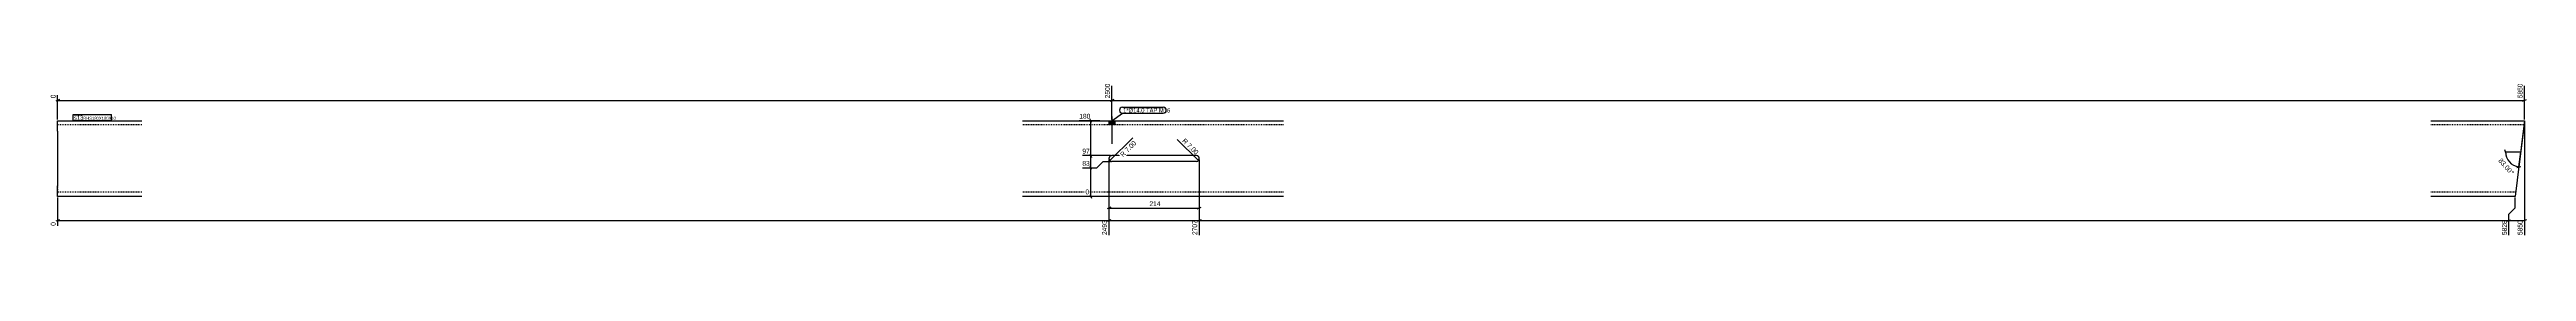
# Model space of a CAD drawing. Header units: millimetres. Extents: x 9 to 17840, y 7 to 366.
# Drawn here: x 11966 to 17840, y 7 to 366 of the extents above; entities that cross this region are included whole.
import ezdxf

# ---------------------------------------------------------------- set-up
doc = ezdxf.new("R2010")
doc.units = ezdxf.units.MM
doc.linetypes.add('DXK_LINE_DOT2', pattern=[3.9198, 1.9599, -1.9599])
for name, color, linetype in [('MÅLSÆTNING', 7, 'Continuous'), ('STÅL', 7, 'Continuous'), ('TEKST', 7, 'Continuous')]:
    doc.layers.add(name, color=color, linetype=linetype)
doc.styles.add('Arial Narrow', font='ARIALN.TTF', dxfattribs={"height": 0.2})

msp = doc.modelspace()

# ---------------------------------------------------------------- hatches: boundary and pattern name
at = {"layer": 'MÅLSÆTNING', "linetype": 'Continuous'}
for points in [[(14492.1, 195.6), (14480.5, 186.1), (14490, 197.7)], [(14680.8, 197.7), (14690.4, 186.1), (14678.7, 195.6)]]:
    msp.add_hatch(color=7, dxfattribs=at).paths.add_polyline_path(points)
at = {"layer": 'STÅL', "linetype": 'Continuous'}
msp.add_hatch(color=3, dxfattribs=at).paths.add_polyline_path([(14492.4, 281), (14478.4, 281), (14478.4, 271), (14492.4, 271)])

# ---------------------------------------------------------------- linework, layer by layer
at = {"layer": 'MÅLSÆTNING', "color": 7, "linetype": 'Continuous'}
for p, q in [((14485.4, 284), (14485.4, 363.5)), ((14485.4, 284), (14485.4, 363.5)), ((17835.1, 284), (17835.1, 363.5)), ((11989.9, 331), (11980.9, 327.4)), ((11985.4, 284), (11985.4, 341.6)), ((14489.9, 331), (14480.9, 327.4)), ((14480.9, 327.4), (14489.9, 331)), ((14485.4, 329.2), (17835.1, 329.2)), ((17830.6, 327.4), (17839.6, 331)), ((14456.5, 281), (14408, 281)), ((14436.8, 276.5), (14433.2, 285.5)), ((14435, 198), (14435, 281)), ((14480.5, 186.1), (14535, 240.5)), ((14690.4, 186.1), (14640.2, 236.2)), ((17834.8, 278.1), (17821.6, 171)), ((14482.4, 198), (14415.3, 198)), ((14482.4, 198), (14415.3, 198)), ((14433.2, 202.5), (14436.8, 193.5)), ((14433.2, 202.5), (14436.8, 193.5)), ((14435, 169), (14435, 198)), ((14450, 169), (14465, 184)), ((14465, 184), (14482.4, 184)), ((14465, 184), (14482.4, 184)), ((14478.4, 188), (14478.4, 63.5)), ((14478.4, 188), (14478.4, 9)), ((14478.4, 188), (14478.4, 9)), ((14692.4, 188), (14692.4, 63.5)), ((14692.4, 188), (14692.4, 9)), ((14692.4, 188), (14692.4, 9)), ((17791.8, 202.3), (17788.2, 211.3)), ((17790, 206.8), (17826, 206.8)), ((17821.6, 171), (17826, 206.8)), ((14415.3, 169), (14450, 169)), ((14415.3, 169), (14450, 169)), ((14436.8, 164.5), (14433.2, 173.5)), ((14435, 101), (14435, 169)), ((17816.9, 169.8), (17826.3, 172.3)), ((11985.4, 98), (11985.4, 30.9)), ((14459.9, 101), (14422.6, 101)), ((14433.2, 105.5), (14436.8, 96.5)), ((14482.9, 74.9), (14473.9, 71.3)), ((14478.4, 73.1), (14692.4, 73.1)), ((14687.9, 71.3), (14696.9, 74.9)), ((17798, 58.4), (17813, 73.4)), ((17813, 73.4), (17813, 98)), ((17813, 73.4), (17813, 98)), ((11989.9, 45.2), (11980.9, 41.6)), ((11985.4, 43.4), (14478.4, 43.4)), ((14482.9, 45.2), (14473.9, 41.6)), ((14473.9, 41.6), (14482.9, 45.2)), ((14478.4, 43.4), (14692.4, 43.4)), ((14696.9, 45.2), (14687.9, 41.6)), ((14687.9, 41.6), (14696.9, 45.2)), ((17793.5, 41.6), (17802.5, 45.2)), ((17798, 9), (17798, 58.4)), ((17798, 43.4), (17835.1, 43.4)), ((17839.6, 45.2), (17830.6, 41.6))]:
    msp.add_line(p, q, dxfattribs=at)
for centre, radius, start, end in [((14485.4, 191), 7, 179.91814, 270.00055), ((14685.4, 191), 7, 270, 0.08186), ((17826, 206.8), 36, 180, 263)]:
    msp.add_arc(centre, radius, start, end, dxfattribs=at)
at = {"layer": 'STÅL', "color": 2, "linetype": 'Continuous'}
for p, q in [((11985.4, 256), (11985.4, 281)), ((11985.4, 281), (12185.4, 281)), ((11985.4, 256), (11985.4, 126)), ((14273.4, 281), (14891.9, 281)), ((17613, 281), (17835.1, 281)), ((17832.1, 256), (17813, 101)), ((17835.1, 281), (17832.1, 256)), ((14485.4, 198), (14482.7, 197.5)), ((14482.7, 184.6), (14485.4, 184)), ((14685.4, 198), (14485.4, 198)), ((14685.4, 184), (14485.4, 184)), ((14688.1, 197.5), (14685.4, 198)), ((14685.4, 184), (14688.1, 184.6)), ((11985.4, 108.4), (11985.4, 126)), ((11985.4, 101), (11985.4, 108.4)), ((12185.4, 101), (11985.4, 101)), ((14891.9, 101), (14273.4, 101)), ((17813, 101), (17613, 101))]:
    msp.add_line(p, q, dxfattribs=at)
at = {"layer": 'STÅL', "color": 7, "linetype": 'DXK_LINE_DOT2'}
for p, q in [((12185.4, 271), (11985.4, 271)), ((14891.9, 271), (14273.4, 271)), ((17833.9, 271), (17613, 271)), ((17834.9, 279.1), (17832.1, 256)), ((14485.4, 198), (14482.7, 197.5)), ((14482.7, 184.6), (14485.4, 184)), ((14688.1, 197.5), (14685.4, 198)), ((14685.4, 184), (14688.1, 184.6)), ((11985.4, 126), (11985.4, 108.4)), ((12185.4, 111), (11985.4, 111)), ((14891.9, 111), (14273.4, 111)), ((17814.3, 111), (17613, 111))]:
    msp.add_line(p, q, dxfattribs=at)
at = {"layer": 'STÅL', "color": 3, "linetype": 'Continuous'}
for p, q in [((14478.4, 281), (14478.4, 271)), ((14485.4, 291), (14485.4, 226)), ((14492.4, 281), (14492.4, 271))]:
    msp.add_line(p, q, dxfattribs=at)
at = {"layer": 'STÅL', "color": 2, "linetype": 'Continuous'}
for centre, start, end in [((14485.4, 191), 112.5, 247.5), ((14685.4, 191), 292.5, 67.5)]:
    msp.add_arc(centre, 7, start, end, dxfattribs=at)
at = {"layer": 'STÅL', "color": 7, "linetype": 'DXK_LINE_DOT2'}
for centre, start, end in [((14485.4, 191), 112.5, 247.5), ((14685.4, 191), 292.5, 67.5)]:
    msp.add_arc(centre, 7, start, end, dxfattribs=at)

# ---------------------------------------------------------------- next in the draw order: wipeouts: each hides what was drawn before it
at = {"color": 0, "linetype": 'Continuous'}
for points in [[(17832.7, 365.9), (17815.9, 365.9), (17815.9, 331.9), (17832.7, 331.9)], [(14432.3, 283.4), (14432.3, 300.2), (14405.6, 300.2), (14405.6, 283.4)], [(14432.3, 200.4), (14432.3, 217.2), (14412.9, 217.2), (14412.9, 200.4)], [(14432.3, 103.4), (14432.3, 120.2), (14420.2, 120.2), (14420.2, 103.4)], [(11983, 40.6), (11966.2, 40.6), (11966.2, 28.5), (11983, 28.5)], [(14476, 40.6), (14459.2, 40.6), (14459.2, 6.6), (14476, 6.6)]]:
    msp.add_wipeout(points, dxfattribs=at).dxf.layer = 'MÅLSÆTNING'
at = {"color": 0}
for points, layer in [([(14678.6, 201), (14690.4, 212.9), (14659.6, 243.7), (14647.7, 231.8)], 'MÅLSÆTNING'), ([(14542.4, 221), (14530.5, 232.9), (14499.7, 202.2), (14511.6, 190.3)], 'MÅLSÆTNING'), ([(17797.8, 152.4), (17810.4, 163.5), (17781.2, 196.6), (17768.6, 185.4)], 'MÅLSÆTNING'), ([(14598.8, 75.3), (14598.8, 92.1), (14572, 92.1), (14572, 75.3)], 'MÅLSÆTNING'), ([(12043, 283.1), (12043, 293.6), (12024.4, 293.6), (12024.4, 283.1)], 'TEKST')]:
    msp.add_wipeout(points, dxfattribs=at).dxf.layer = layer

# ---------------------------------------------------------------- next in the draw order: linework, layer by layer
at = {"layer": 'MÅLSÆTNING', "color": 7, "linetype": 'Continuous'}
for p, q in [((11985.4, 329.2), (14485.4, 329.2)), ((17835.1, 278), (17835.1, 9)), ((14450, 169), (14465, 184)), ((14436.8, 164.5), (14433.2, 173.5))]:
    msp.add_line(p, q, dxfattribs=at)

# ---------------------------------------------------------------- next in the draw order: texts
at = {"layer": 'MÅLSÆTNING', "color": 3, "linetype": 'Continuous', "style": 'Arial Narrow'}
for s, height, p in [('5850', 11.45, (17830.3, 334.3)), ('0', 11.5, (11980.6, 30.9)), ('2493', 11.45, (14473.6, 9))]:
    msp.add_text(s, height=height, rotation=90.00021, dxfattribs=at).set_placement(p)
for s, height, p in [('180', 11.45, (14408, 285.8)), ('97', 11.45, (14415.3, 202.8)), ('0', 11.5, (14422.6, 105.8))]:
    msp.add_text(s, height=height, dxfattribs=at).set_placement(p)
at = {"layer": 'MÅLSÆTNING', "color": 3, "style": 'Arial Narrow'}
for s, rotation, p in [('R 7.00', -44.96, (14651.1, 231.8)), ('R 7.00', 44.96, (14511.6, 193.7)), ('83.00°', -48.50088, (17772, 185.2))]:
    msp.add_text(s, height=11.45, rotation=rotation, dxfattribs=at).set_placement(p)
msp.add_text('214', height=11.45, dxfattribs=at).set_placement((14574.4, 77.7))

# ---------------------------------------------------------------- next in the draw order: wipeouts: each hides what was drawn before it
at = {"color": 0}
msp.add_wipeout([(12043, 283.1), (12043, 293.6), (12024.4, 293.6), (12024.4, 283.1)], dxfattribs=at).dxf.layer = 'TEKST'

# ---------------------------------------------------------------- next in the draw order: wipeouts: each hides what was drawn before it
at = {"color": 0, "linetype": 'Continuous'}
for points in [[(14483, 365.9), (14466.2, 365.9), (14466.2, 331.9), (14483, 331.9)], [(11983, 344), (11966.2, 344), (11966.2, 331.9), (11983, 331.9)], [(14432.3, 171.4), (14432.3, 188.2), (14412.9, 188.2), (14412.9, 171.4)], [(17832.7, 40.6), (17815.9, 40.6), (17815.9, 6.6), (17832.7, 6.6)]]:
    msp.add_wipeout(points, dxfattribs=at).dxf.layer = 'MÅLSÆTNING'
at = {"color": 0}
msp.add_wipeout([(12111, 283.1), (12111, 290.6), (12046.1, 290.6), (12046.1, 283.1)], dxfattribs=at).dxf.layer = 'TEKST'

# ---------------------------------------------------------------- next in the draw order: linework, layer by layer
at = {"layer": 'MÅLSÆTNING', "color": 7, "linetype": 'Continuous'}
for p, q in [((17798, 58.4), (17813, 73.4)), ((14692.4, 43.4), (17798, 43.4)), ((17793.5, 41.6), (17802.5, 45.2)), ((17798, 9), (17798, 58.4))]:
    msp.add_line(p, q, dxfattribs=at)

# ---------------------------------------------------------------- next in the draw order: texts
at = {"layer": 'MÅLSÆTNING', "color": 3, "linetype": 'Continuous', "style": 'Arial Narrow'}
for s, height, p in [('2500', 11.45, (14480.6, 334.3)), ('0', 11.5, (11980.6, 334.3)), ('5850', 11.45, (17830.3, 9))]:
    msp.add_text(s, height=height, rotation=90.00021, dxfattribs=at).set_placement(p)
msp.add_text('83', height=11.45, dxfattribs=at).set_placement((14415.3, 173.8))

# ---------------------------------------------------------------- next in the draw order: wipeouts: each hides what was drawn before it
at = {"color": 0}
for points in [[(14605.5, 300.5), (14605.5, 311), (14512.1, 311), (14512.1, 300.5)], [(12111, 283.1), (12111, 290.6), (12046.1, 290.6), (12046.1, 283.1)]]:
    msp.add_wipeout(points, dxfattribs=at).dxf.layer = 'TEKST'

# ---------------------------------------------------------------- next in the draw order: linework, layer by layer
at = {"layer": 'TEKST', "color": 7, "linetype": 'Continuous'}
for p, q in [((12022.6, 295.4), (12112.8, 295.4)), ((12022.6, 281.3), (12022.6, 295.4)), ((12112.8, 281.3), (12112.8, 295.4)), ((12022.6, 281.3), (12112.8, 281.3))]:
    msp.add_line(p, q, dxfattribs=at)

# ---------------------------------------------------------------- next in the draw order: texts
at = {"layer": 'TEKST', "color": 3, "style": 'Arial Narrow'}
for s, height, p in [('s13', 10.02, (12024.4, 283.1)), ('RHS180X180X10', 7.158, (12046.1, 283.1))]:
    msp.add_text(s, height=height, dxfattribs=at).set_placement(p)

# ---------------------------------------------------------------- next in the draw order: wipeouts: each hides what was drawn before it
at = {"color": 0, "linetype": 'Continuous'}
for points in [[(14690, 40.6), (14673.2, 40.6), (14673.2, 6.6), (14690, 6.6)], [(17795.6, 40.6), (17778.8, 40.6), (17778.8, 6.6), (17795.6, 6.6)]]:
    msp.add_wipeout(points, dxfattribs=at).dxf.layer = 'MÅLSÆTNING'
at = {"color": 0}
msp.add_wipeout([(14605.5, 300.5), (14605.5, 311), (14512.1, 311), (14512.1, 300.5)], dxfattribs=at).dxf.layer = 'TEKST'

# ---------------------------------------------------------------- next in the draw order: linework, layer by layer
at = {"layer": 'TEKST', "color": 7, "linetype": 'Continuous'}
for p, q in [((14485.4, 280.3), (14510.3, 298.7)), ((14510.3, 312.8), (14607.3, 312.8)), ((14510.3, 298.7), (14607.3, 298.7))]:
    msp.add_line(p, q, dxfattribs=at)
for centre, start, end in [((14510.3, 305.8), 90, 270), ((14607.3, 305.8), 270, 90)]:
    msp.add_arc(centre, 7.05, start, end, dxfattribs=at)

# ---------------------------------------------------------------- next in the draw order: texts
at = {"layer": 'MÅLSÆTNING', "color": 3, "linetype": 'Continuous', "style": 'Arial Narrow'}
for s, p in [('2707', (14687.6, 9)), ('5828', (17793.2, 9))]:
    msp.add_text(s, height=11.45, rotation=90.00021, dxfattribs=at).set_placement(p)
at = {"layer": 'TEKST', "color": 3, "style": 'Arial Narrow'}
msp.add_text('1*Ø14.0 TAP M16', height=10.021, dxfattribs=at).set_placement((14512.1, 300.5))

doc.saveas('drawing.dxf')
